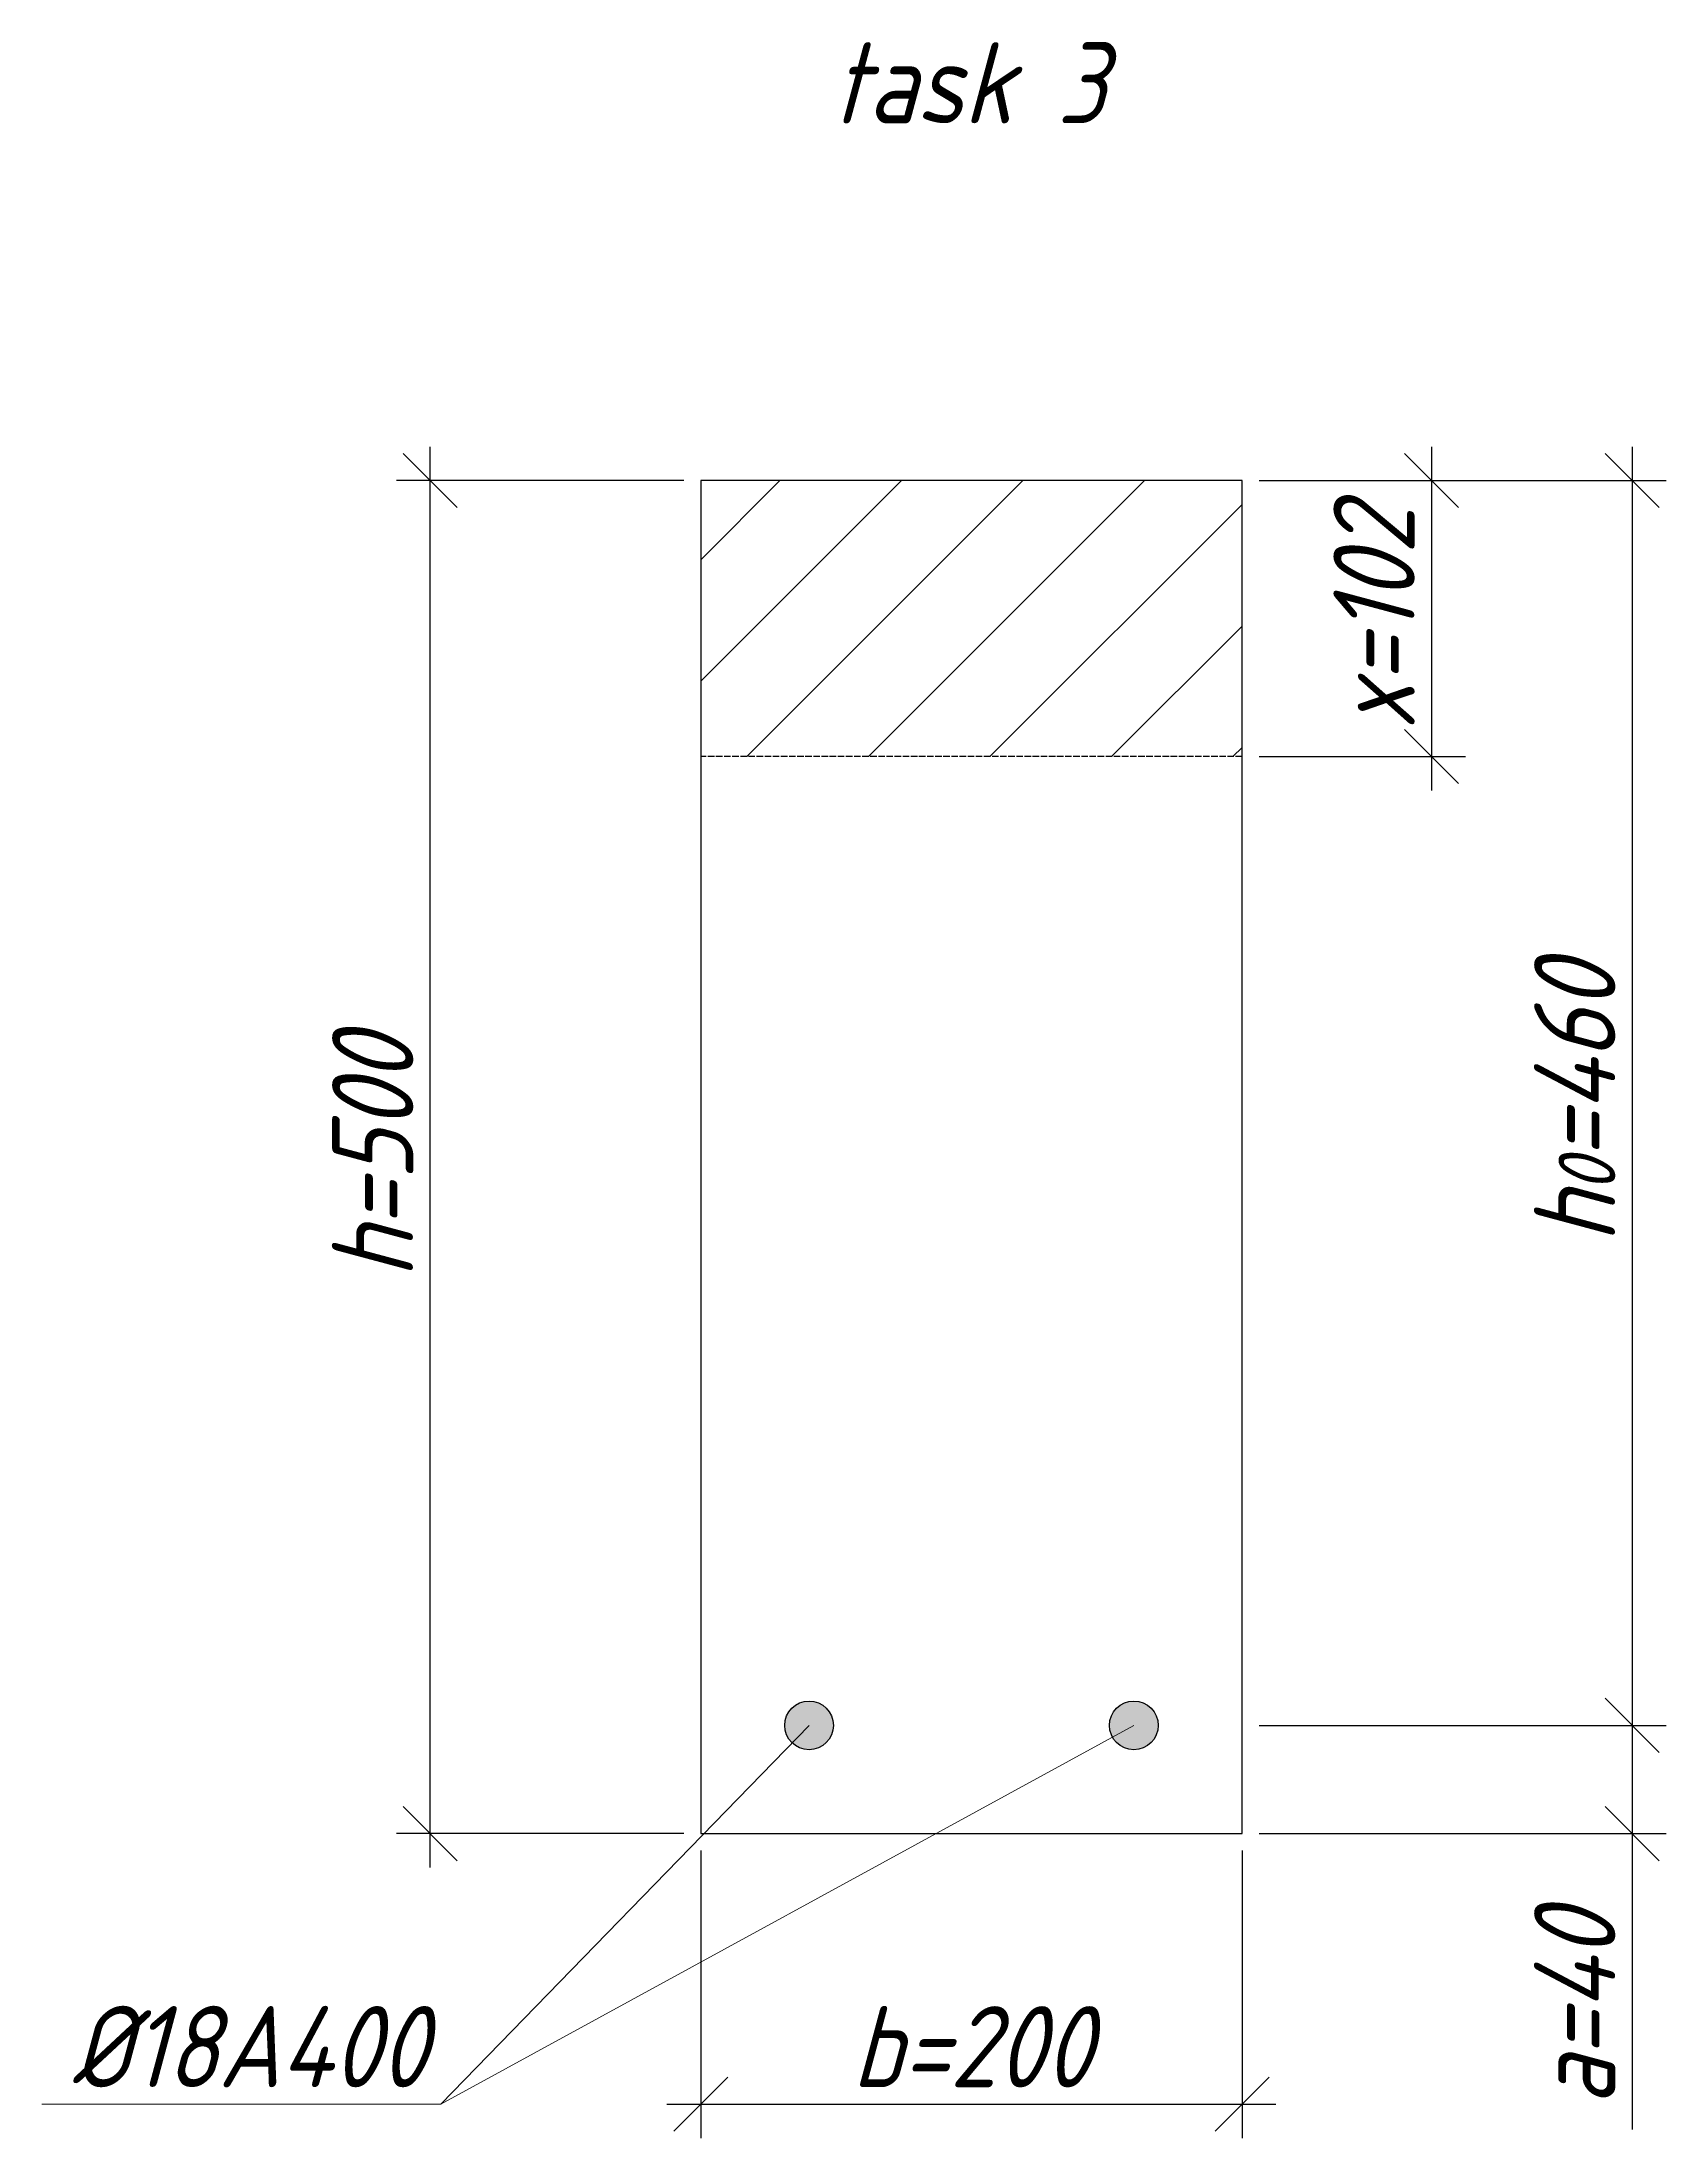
# Model space of a CAD drawing. Header units: millimetres. Extents: x -180 to 58926, y -10791 to 13515.
# Drawn here: x 779 to 1379, y -8807 to -8033 of the extents above; entities that cross this region are included whole.
import ezdxf

# ---------------------------------------------------------------- set-up
doc = ezdxf.new("R2010")
doc.units = ezdxf.units.MM
doc.linetypes.add('ACAD_ISO02W100', pattern=[15, 12, -3])
for name, color, linetype, lineweight in [('basic', 95, 'Continuous', 30), ('hatch', 117, 'ACAD_ISO02W100', 25), ('hatching', 225, 'Continuous', 20), ('size', 45, 'Continuous', 20), ('text', 13, 'Continuous', 20), ('thin', 153, 'Continuous', 18)]:
    doc.layers.add(name, color=color, linetype=linetype, lineweight=lineweight)
doc.styles.add('Structures', font='isocpeur.ttf', dxfattribs={"width": 0.85, "oblique": 15})
doc.dimstyles.new('Structures', dxfattribs={"dimtxt": 3, "dimasz": 2, "dimexe": 1.25, "dimexo": 0.625, "dimtad": 1, "dimtxsty": 'Structures', "dimblk": 'OBLIQUE', "dimcen": 2.5, "dimdle": 1.25, "dimadec": 0, "dimazin": 0, "dimtfac": 1, "dimtmove": 0, "dimatfit": 3, "dimfxl": 1, "dimarcsym": 0})

msp = doc.modelspace()

# ---------------------------------------------------------------- texts
at = {"layer": 'text', "char_height": 30, "width": 137.52879, "attachment_point": 5, "style": 'Structures'}
for s, insert in [('task 3', (1121.267, -8047.674)), ('%%C18A400', (855.289, -8773.411))]:
    msp.add_mtext(s, dxfattribs=dict(at, insert=insert))

# ---------------------------------------------------------------- blocks, each defined once
blk = doc.blocks.new('_Oblique')
at = {"color": 0, "linetype": 'ByBlock', "lineweight": -2}
blk.add_line((-0.5, -0.5), (0.5, 0.5), dxfattribs=at)
blk = doc.blocks.new('*D266')
at = {"layer": 'Defpoints', "color": 0, "transparency": 16777216}
for p in [(1022.25, -8694.67), (1222.25, -8694.67), (1222.25, -8794.67)]:
    blk.add_point(p, dxfattribs=at)
at = {"layer": 'size', "color": 0, "lineweight": -2, "transparency": 16777216}
for p, q in [((1022.25, -8700.92), (1022.25, -8807.17)), ((1222.25, -8700.92), (1222.25, -8807.17)), ((1009.75, -8794.67), (1234.75, -8794.67))]:
    blk.add_line(p, q, dxfattribs=at)
at = {"layer": 'size', "color": 0, "lineweight": -2, "transparency": 16777216, "xscale": 20, "yscale": 20, "zscale": 20, "rotation": 180}
blk.add_blockref('_Oblique', (1022.25, -8794.67), dxfattribs=at)
at = {"layer": 'size', "color": 0, "lineweight": -2, "transparency": 16777216, "xscale": 20, "yscale": 20, "zscale": 20}
blk.add_blockref('_Oblique', (1222.25, -8794.67), dxfattribs=at)
at = {"layer": 'size', "color": 0, "transparency": 16777216, "insert": (1122.25, -8773.42), "char_height": 30, "attachment_point": 5, "style": 'Structures'}
blk.add_mtext('b=200', dxfattribs=at)
blk = doc.blocks.new('*D267')
at = {"layer": 'Defpoints', "color": 0, "transparency": 16777216}
for p in [(922.25, -8194.67), (1022.25, -8194.67), (1022.25, -8694.67)]:
    blk.add_point(p, dxfattribs=at)
at = {"layer": 'size', "color": 0, "lineweight": -2, "transparency": 16777216}
for p, q in [((922.25, -8707.17), (922.25, -8182.17)), ((1016, -8194.67), (909.75, -8194.67)), ((1016, -8694.67), (909.75, -8694.67))]:
    blk.add_line(p, q, dxfattribs=at)
at = {"layer": 'size', "color": 0, "lineweight": -2, "transparency": 16777216, "xscale": 20, "yscale": 20, "zscale": 20}
for p, rotation in [((922.25, -8194.67), 90), ((922.25, -8694.67), 270)]:
    blk.add_blockref('_Oblique', p, dxfattribs=dict(at, rotation=rotation))
at = {"layer": 'size', "color": 0, "transparency": 16777216, "insert": (901, -8444.67), "char_height": 30, "attachment_point": 5, "rotation": 90, "style": 'Structures'}
blk.add_mtext('h=500', dxfattribs=at)
blk = doc.blocks.new('*D268')
at = {"layer": 'Defpoints', "color": 0, "transparency": 16777216}
for p in [(1222.25, -8194.67), (1222.25, -8654.67), (1366.41, -8654.67)]:
    blk.add_point(p, dxfattribs=at)
at = {"layer": 'size', "color": 0, "lineweight": -2, "transparency": 16777216}
for p, q in [((1366.41, -8182.17), (1366.41, -8667.17)), ((1228.5, -8194.67), (1378.91, -8194.67)), ((1228.5, -8654.67), (1378.91, -8654.67))]:
    blk.add_line(p, q, dxfattribs=at)
at = {"layer": 'size', "color": 0, "lineweight": -2, "transparency": 16777216, "xscale": 20, "yscale": 20, "zscale": 20}
for p, rotation in [((1366.41, -8194.67), 90), ((1366.41, -8654.67), 270)]:
    blk.add_blockref('_Oblique', p, dxfattribs=dict(at, rotation=rotation))
at = {"layer": 'size', "color": 0, "transparency": 16777216, "insert": (1345.16, -8424.67), "char_height": 30, "attachment_point": 5, "rotation": 90, "style": 'Structures'}
blk.add_mtext('h{\\H0.7x;\\S^ 0;}=460', dxfattribs=at)
blk = doc.blocks.new('*D269')
at = {"layer": 'Defpoints', "color": 0, "transparency": 16777216}
for p in [(1222.25, -8654.67), (1222.25, -8694.67), (1366.41, -8694.67)]:
    blk.add_point(p, dxfattribs=at)
at = {"layer": 'size', "color": 0, "lineweight": -2, "transparency": 16777216}
for p, q in [((1366.41, -8642.17), (1366.41, -8694.67)), ((1228.5, -8654.67), (1378.91, -8654.67)), ((1228.5, -8694.67), (1378.91, -8694.67)), ((1366.41, -8694.67), (1366.41, -8804.06))]:
    blk.add_line(p, q, dxfattribs=at)
at = {"layer": 'size', "color": 0, "lineweight": -2, "transparency": 16777216, "xscale": 20, "yscale": 20, "zscale": 20}
for p, rotation in [((1366.41, -8654.67), 90), ((1366.41, -8694.67), 270)]:
    blk.add_blockref('_Oblique', p, dxfattribs=dict(at, rotation=rotation))
at = {"layer": 'size', "color": 0, "transparency": 16777216, "insert": (1345.16, -8759.37), "char_height": 30, "attachment_point": 5, "rotation": 90, "style": 'Structures'}
blk.add_mtext('a=40', dxfattribs=at)
blk = doc.blocks.new('*D270')
at = {"layer": 'Defpoints', "color": 0, "transparency": 16777216}
for p in [(1222.25, -8194.67), (1222.25, -8296.67), (1292.25, -8296.67)]:
    blk.add_point(p, dxfattribs=at)
at = {"layer": 'size', "color": 0, "lineweight": -2, "transparency": 16777216}
for p, q in [((1292.25, -8182.17), (1292.25, -8309.17)), ((1228.5, -8194.67), (1304.75, -8194.67)), ((1228.5, -8296.67), (1304.75, -8296.67))]:
    blk.add_line(p, q, dxfattribs=at)
at = {"layer": 'size', "color": 0, "lineweight": -2, "transparency": 16777216, "xscale": 20, "yscale": 20, "zscale": 20}
for p, rotation in [((1292.25, -8194.67), 90), ((1292.25, -8296.67), 270)]:
    blk.add_blockref('_Oblique', p, dxfattribs=dict(at, rotation=rotation))
at = {"layer": 'size', "color": 0, "transparency": 16777216, "insert": (1271, -8245.67), "char_height": 30, "attachment_point": 5, "rotation": 90, "style": 'Structures'}
blk.add_mtext('x=102', dxfattribs=at)

# ---------------------------------------------------------------- dimensions: what is measured, and where the dimension line sits
at = {"layer": 'size'}
for base, p1, p2, text, picture, middle in [((922.25, -8194.674), (1022.25, -8694.674), (1022.25, -8194.674), 'h=<>', '*D267', (901, -8444.674)), ((1366.41, -8654.674), (1222.25, -8194.674), (1222.25, -8654.674), 'h{\\H0.7x;\\S^ 0;}=<>', '*D268', (1345.16, -8424.674)), ((1292.25, -8296.674), (1222.25, -8194.674), (1222.25, -8296.674), 'x=<>', '*D270', (1271, -8245.674)), ((1366.41, -8694.674), (1222.25, -8654.674), (1222.25, -8694.674), 'a=<>', '*D269', (1345.16, -8759.368))]:
    dim = msp.add_linear_dim(base=base, p1=p1, p2=p2, angle=90, text=text, dimstyle='Structures', dxfattribs=at)
    dim.commit()
    dim.dimension.update_dxf_attribs({"geometry": picture, "text_midpoint": middle})
dim = msp.add_linear_dim(base=(1222.25, -8794.674), p1=(1022.25, -8694.674), p2=(1222.25, -8694.674), text='b=<>', dimstyle='Structures', dxfattribs=at)
dim.commit()
dim.dimension.update_dxf_attribs({"geometry": '*D266', "text_midpoint": (1122.25, -8773.424)})

# ---------------------------------------------------------------- hatches: boundary and pattern name
at = {"layer": 'basic'}
h = msp.add_hatch(color=256, dxfattribs=at)
h.dxf.hatch_style = 1
h.paths.add_polyline_path([(1062.25, -8645.674, 0.4142136), (1053.25, -8654.674), (1062.25, -8654.674)])
h.paths.add_polyline_path([(1062.25, -8645.674), (1062.25, -8654.674), (1071.25, -8654.674, 0.4142136)])
h.paths.add_polyline_path([(1071.25, -8654.674), (1062.25, -8654.674), (1062.25, -8663.674, 0.4142136)])
h.paths.add_polyline_path([(1062.25, -8654.674), (1053.25, -8654.674, 0.4142136), (1062.25, -8663.674)])
h = msp.add_hatch(color=256, dxfattribs=at)
h.dxf.hatch_style = 1
h.paths.add_polyline_path([(1182.25, -8645.674, -0.4142136), (1191.25, -8654.674), (1182.25, -8654.674)])
h.paths.add_polyline_path([(1182.25, -8645.674), (1182.25, -8654.674), (1173.25, -8654.674, -0.4142136)])
h.paths.add_polyline_path([(1173.25, -8654.674), (1182.25, -8654.674), (1182.25, -8663.674, -0.4142136)])
h.paths.add_polyline_path([(1182.25, -8654.674), (1191.25, -8654.674, -0.4142136), (1182.25, -8663.674)])
at = {"layer": 'hatching'}
h = msp.add_hatch(dxfattribs=at)
h.set_pattern_fill('ANSI31', color=256, scale=10)
h.set_pattern_definition([(45, (-175.304, -8927.545), (-22.45064, 22.45064), [])])
h.paths.add_polyline_path([(1222.25, -8194.674), (1022.25, -8194.674), (1022.25, -8296.674), (1222.25, -8296.674)])

# ---------------------------------------------------------------- linework, layer by layer
at = {"layer": 'basic'}
for p, q in [((1022.25, -8194.674), (1022.25, -8694.674)), ((1222.25, -8194.674), (1022.25, -8194.674)), ((1222.25, -8694.674), (1222.25, -8194.674)), ((1022.25, -8694.674), (1222.25, -8694.674))]:
    msp.add_line(p, q, dxfattribs=at)
for centre in [(1062.25, -8654.674), (1182.25, -8654.674)]:
    msp.add_circle(centre, 9, dxfattribs=at)
at = {"layer": 'hatch', "ltscale": 0.2}
msp.add_line((1222.25, -8296.674), (1022.25, -8296.674), dxfattribs=at)
at = {"layer": 'thin'}
for q in [(1062.25, -8654.674), (1182.25, -8654.674), (778.786, -8794.674)]:
    msp.add_line((926.221, -8794.674), q, dxfattribs=at)

msp.set_redraw_order([(e.dxf.handle, doc.entitydb.next_handle()) for e in msp.query("TEXT MTEXT ATTDEF DIMENSION ARC_DIMENSION")])  # texts and dimensions are drawn at this point

doc.saveas('drawing.dxf')
